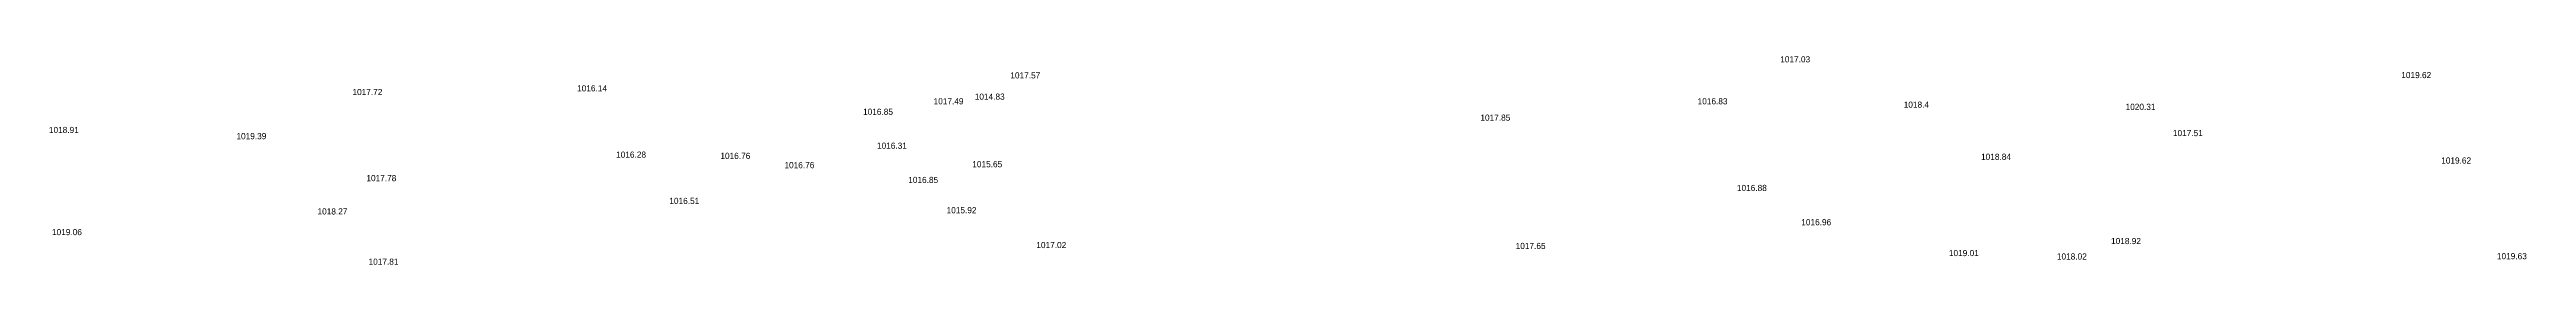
# Model space of a CAD drawing. Header units: inches. Extents: x 628884 to 629912, y 4519174 to 4520145.
# Drawn here: x 629098.4 to 629178.4, y 4519857.8 to 4519864.6 of the extents above; entities that cross this region are included whole.
import ezdxf

# ---------------------------------------------------------------- set-up
doc = ezdxf.new("R2010")
doc.units = ezdxf.units.IN
doc.header["$MEASUREMENT"] = 0

msp = doc.modelspace()

# ---------------------------------------------------------------- texts
for s, p in [('1017.57', (629129.44, 4519863.88, 1017.57)), ('1017.03', (629154.32, 4519864.4, 1017.03)), ('1019.62', (629174.39, 4519863.89, 1019.62)), ('1017.72', (629108.18, 4519863.34, 1017.72)), ('1016.14', (629115.44, 4519863.46, 1016.14)), ('1017.49', (629126.96, 4519863.04, 1017.49)), ('1014.83', (629128.29, 4519863.19, 1014.83)), ('1016.83', (629151.65, 4519863.04, 1016.83)), ('1018.4', (629158.31, 4519862.93, 1018.4)), ('1018.91', (629098.37, 4519862.11, 1018.91)), ('1016.85', (629124.68, 4519862.7, 1016.85)), ('1017.85', (629144.63, 4519862.51, 1017.85)), ('1020.31', (629165.48, 4519862.86, 1020.31)), ('1019.39', (629104.43, 4519861.91, 1019.39)), ('1016.28', (629116.7, 4519861.31, 1016.28)), ('1016.31', (629125.13, 4519861.6, 1016.31)), ('1017.51', (629167.01, 4519862.01, 1017.51)), ('1017.78', (629108.63, 4519860.55, 1017.78)), ('1016.76', (629120.07, 4519861.27, 1016.76)), ('1016.76', (629122.14, 4519860.97, 1016.76)), ('1016.85', (629126.14, 4519860.49, 1016.85)), ('1015.65', (629128.21, 4519861, 1015.65)), ('1018.84', (629160.81, 4519861.24, 1018.84)), ('1019.62', (629175.68, 4519861.12, 1019.62)), ('1016.51', (629118.42, 4519859.81, 1016.51)), ('1016.88', (629152.92, 4519860.23, 1016.88)), ('1018.27', (629107.05, 4519859.47, 1018.27)), ('1015.92', (629127.38, 4519859.51, 1015.92)), ('1016.96', (629155, 4519859.12, 1016.96)), ('1019.06', (629098.47, 4519858.8, 1019.06)), ('1017.02', (629130.28, 4519858.38, 1017.02)), ('1017.65', (629145.77, 4519858.35, 1017.65)), ('1019.01', (629159.77, 4519858.12, 1019.01)), ('1018.92', (629165.01, 4519858.51, 1018.92)), ('1017.81', (629108.7, 4519857.84, 1017.81)), ('1018.02', (629163.26, 4519858.01, 1018.02)), ('1019.63', (629177.48, 4519858.02, 1019.63))]:
    msp.add_text(s, height=0.2).set_placement(p)

doc.saveas('drawing.dxf')
